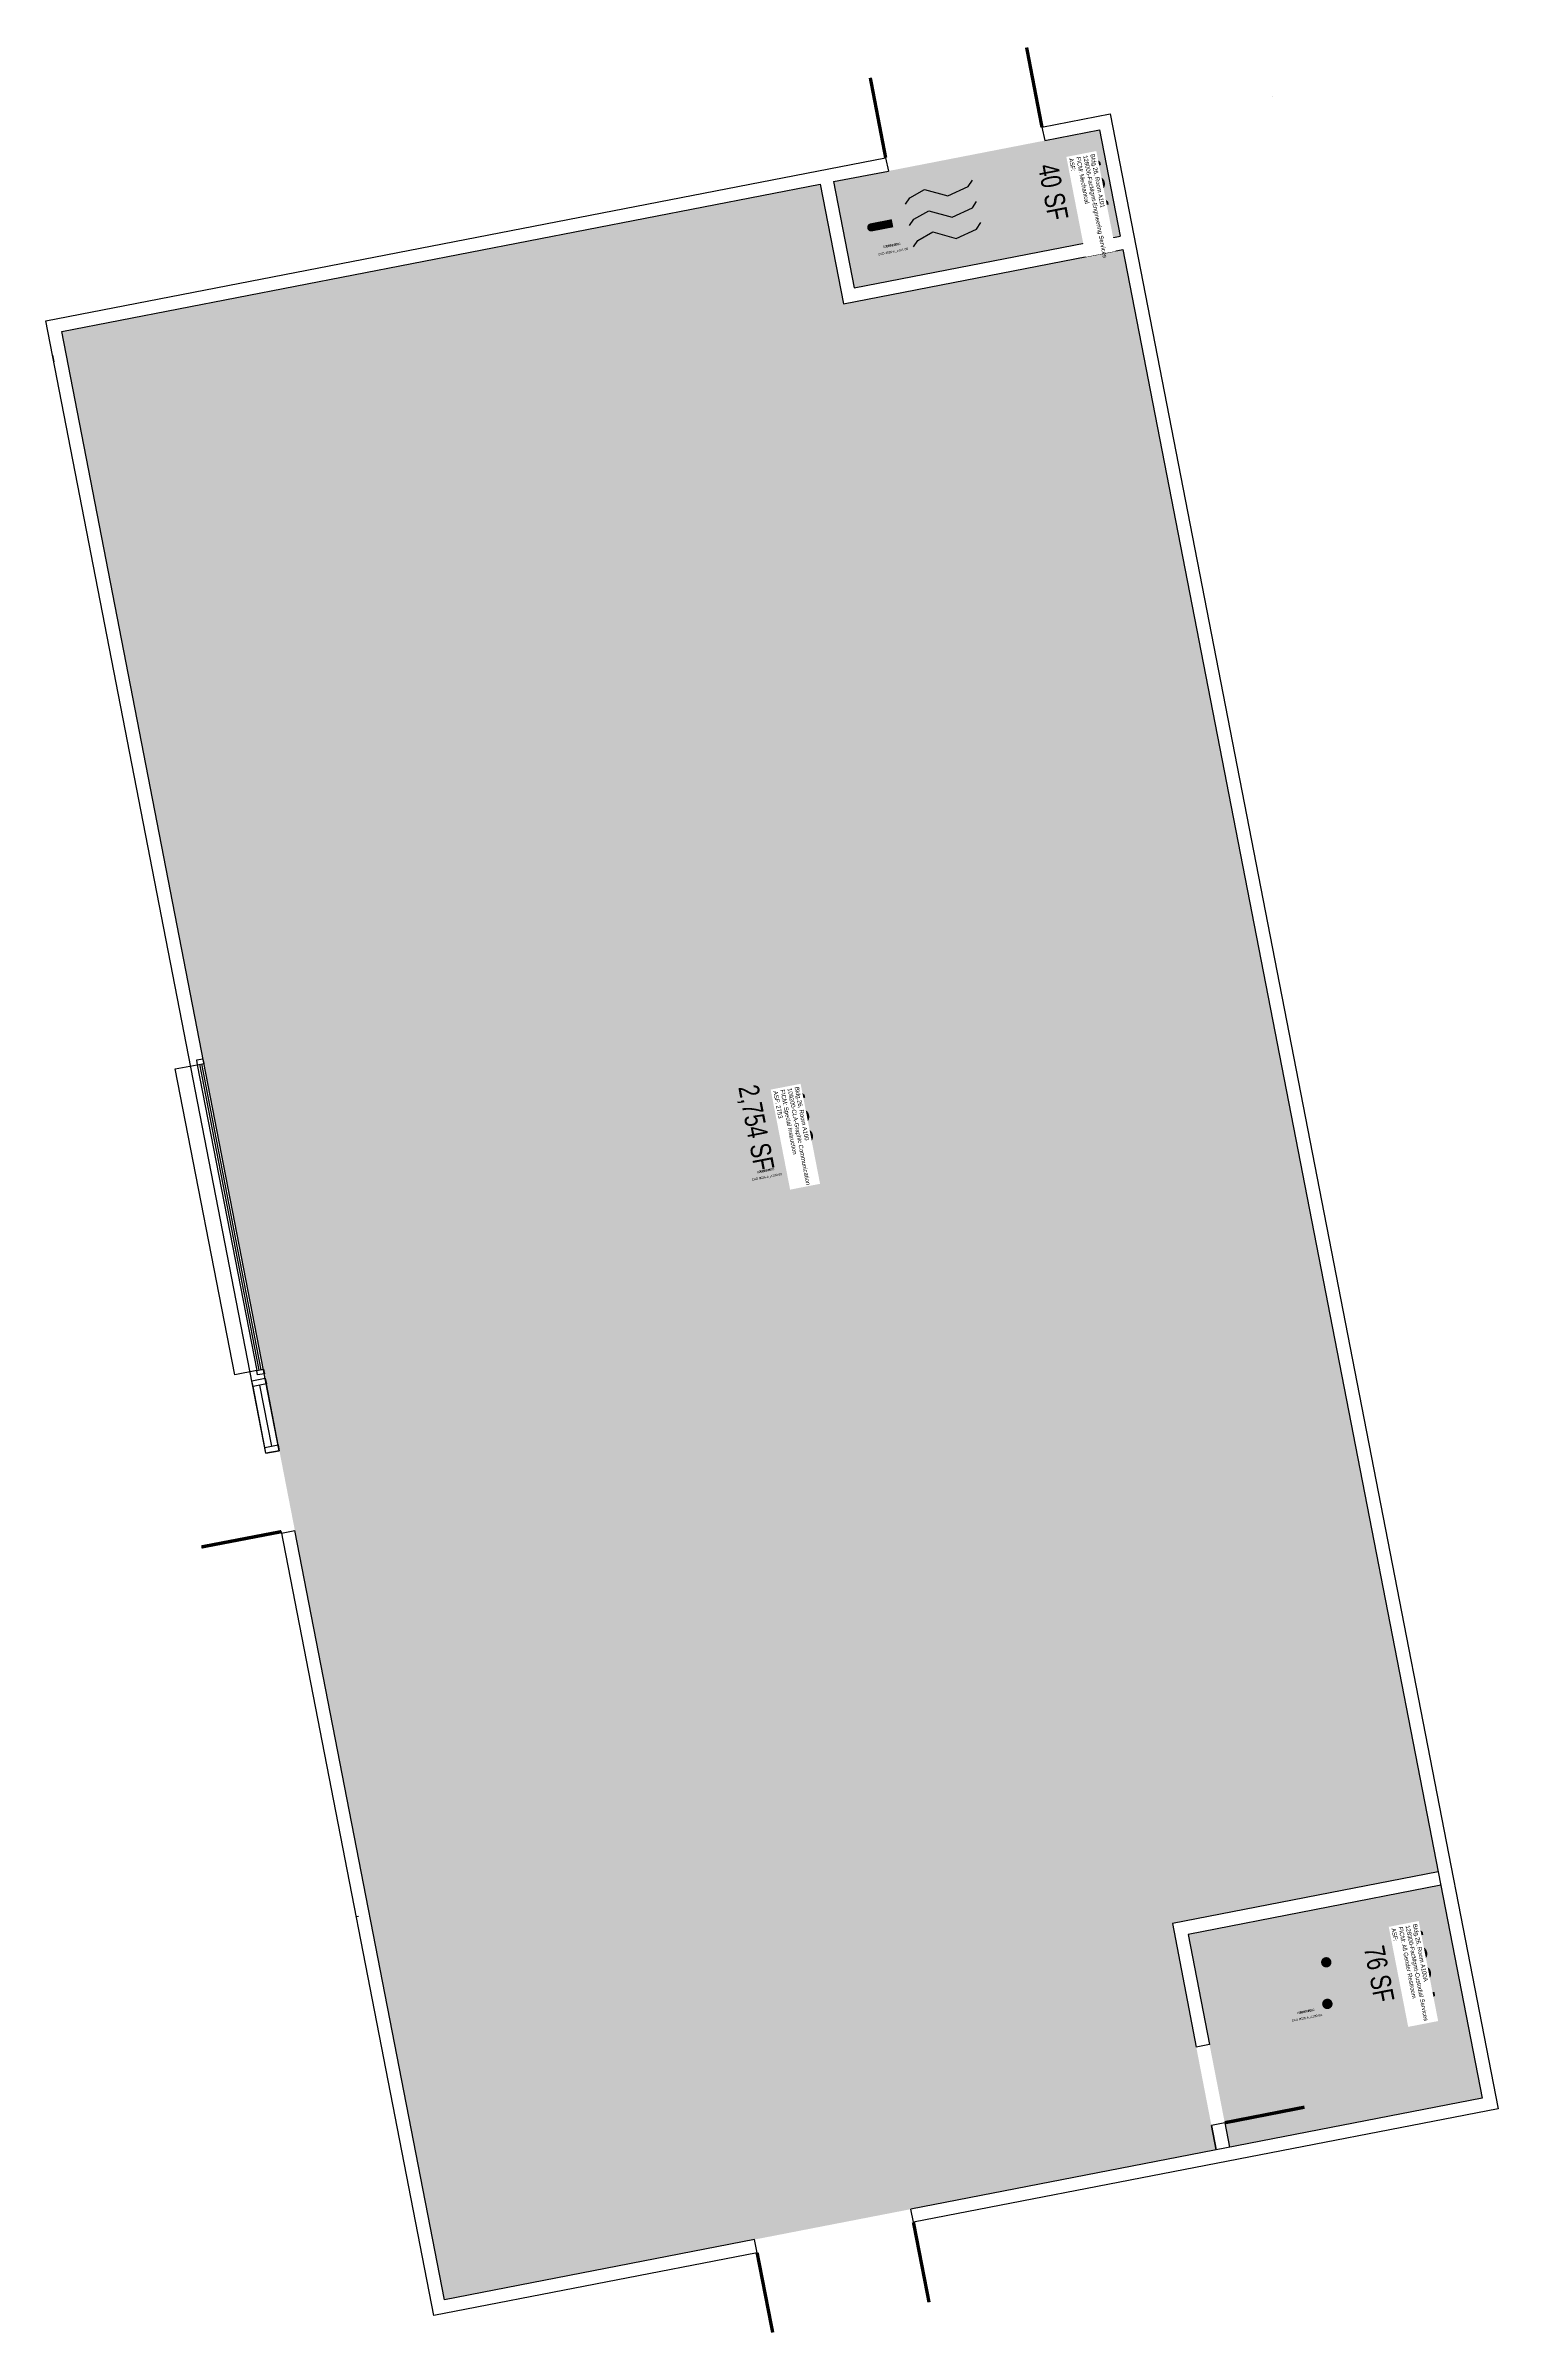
# Model space of a CAD drawing. Header units: inches. Extents: x 69211602 to 69212245, y 27668953 to 27669967.
import ezdxf
from ezdxf.enums import TextEntityAlignment as Align

# ---------------------------------------------------------------- set-up
doc = ezdxf.new("R2010")
doc.units = ezdxf.units.IN
doc.header["$LTSCALE"] = 10
doc.header["$MEASUREMENT"] = 0
doc.layers.get('0').update_dxf_attribs({"linetype": 'CONTINUOUS'})
for name, color, linetype in [('A-DOOR', 2, 'CONTINUOUS'), ('A-GLAZ', 1, 'CONTINUOUS'), ('A-IDEN-CNUM', 7, 'CONTINUOUS'), ('A-IDEN-ICON', 4, 'CONTINUOUS'), ('A-IDEN-RNUM', 7, 'CONTINUOUS'), ('A-IDEN-SNUM', 4, 'CONTINUOUS'), ('A-IDEN-VNUM', 4, 'CONTINUOUS'), ('A-WALL', 5, 'CONTINUOUS'), ('AREA-TEXT', 3, 'CONTINUOUS'), ('Rooms-Category-Color', 7, 'CONTINUOUS'), ('Rooms-College-Color', 7, 'CONTINUOUS'), ('Rooms-Department-Color', 7, 'CONTINUOUS'), ('Rooms-Division-Color', 7, 'CONTINUOUS'), ('Rooms-Information', 7, 'CONTINUOUS')]:
    doc.layers.add(name, color=color, linetype=linetype)
doc.styles.add('CP_AREA', font='arial.ttf', dxfattribs={"height": 15})
doc.styles.add('CP_ROOMSNUMBER', font='arial.ttf', dxfattribs={"height": 1})
doc.styles.add('CP_ROOMVNUMBER', font='arial.ttf', dxfattribs={"width": 0.85, "height": 0.075})

# ---------------------------------------------------------------- blocks, each defined once
blk = doc.blocks.new('CPBATH')
at = {"color": 0, "linetype": 'ByBlock', "const_width": 0.0127}
for points in [[(0.0571, 0.0168, 0.861492), (-0.0551, 0, 1)], [(0.0571, 0.0168, 0.729002), (-0.0084, -0.0042, 1)], [(-0.0551, 0, 0.726902), (0.0487, -0.0337, 1)], [(-0.0084, -0.0042, 0.609468), (0.0487, -0.0337, 1)]]:
    blk.add_lwpolyline(points, format="xyb", dxfattribs=at)
at = {"color": 0, "linetype": 'ByBlock', "const_width": 0.00637}
for points in [[(0.0544, 0.0152, 1), (0.0599, 0.0184, 1)], [(0.0459, -0.0353, 1), (0.0515, -0.0321, 1)]]:
    blk.add_lwpolyline(points, format="xyb", close=True, dxfattribs=at)
blk = doc.blocks.new('CPMECH')
for p, q in [((0.015, 0.035), (0.045, 0.045)), ((0.045, 0.045), (0.085, 0.025)), ((0.125, 0.035), (0.135, 0.045)), ((0.005, 0.025), (0.015, 0.035)), ((0.015, -0.005), (0.045, 0.005)), ((0.045, 0.005), (0.085, -0.015)), ((0.085, 0.025), (0.125, 0.035)), ((0.125, -0.005), (0.135, 0.005)), ((0.005, -0.015), (0.015, -0.005)), ((0.015, -0.045), (0.045, -0.035)), ((0.045, -0.035), (0.085, -0.055)), ((0.085, -0.015), (0.125, -0.005)), ((0.125, -0.045), (0.135, -0.035)), ((0.005, -0.055), (0.015, -0.045)), ((0.085, -0.055), (0.125, -0.045))]:
    blk.add_line(p, q)
for points in [[(-0.025, -0.005, 0, 0.02, 0), (-0.025, 0.035, 0.02, 0.02, 0), (-0.025, 0.055, 0.02, 0, 0), (-0.025, 0.065, 0, 0, 0)], [(-0.025, -0.005, 0, 0.02, 0), (-0.025, -0.045, 0.02, 0.02, 0), (-0.025, -0.065, 0.02, 0, 0), (-0.025, -0.075, 0, 0, 0)]]:
    blk.add_lwpolyline(points, format="xyseb")
at = {"const_width": 0.0075}
blk.add_lwpolyline([(-0.0682, -0.0069, 1), (-0.0618, -0.0031, 1)], format="xyb", close=True, dxfattribs=at)
at = {"const_width": 0.015}
blk.add_lwpolyline([(-0.025, -0.005), (-0.065, -0.005)], dxfattribs=at)

msp = doc.modelspace()

# ---------------------------------------------------------------- hatches: boundary and pattern name
at = {"layer": 'Rooms-Category-Color', "true_color": 0xadadad}
for points in [[(69211974.8, 27669911.4), (69211950.5, 27669906.7), (69211959.6, 27669859.6), (69212077.4, 27669882.5), (69212068.3, 27669929.6)], [(69212219.4, 27669152.2), (69212107.5, 27669130.4), (69212125.8, 27669036.2), (69212237.7, 27669057.9)]]:
    msp.add_hatch(color=253, dxfattribs=at).paths.add_polyline_path(points)
at = {"layer": 'Rooms-Category-Color', "true_color": 0xe3f498}
msp.add_hatch(color=61, dxfattribs=at).paths.add_polyline_path([(69211608.9, 27669840.3), (69211944.6, 27669905.6), (69211954.9, 27669852.6), (69212078.6, 27669876.6), (69212218.2, 27669158.1), (69212100.5, 27669135.2), (69212119.9, 27669035), (69211778.3, 27668968.6)])
at = {"layer": 'Rooms-College-Color', "true_color": 0xadadad}
for points in [[(69211974.8, 27669911.4), (69211950.5, 27669906.7), (69211959.6, 27669859.6), (69212077.4, 27669882.5), (69212068.3, 27669929.6)], [(69212219.4, 27669152.2), (69212107.5, 27669130.4), (69212125.8, 27669036.2), (69212237.7, 27669057.9)]]:
    msp.add_hatch(color=253, dxfattribs=at).paths.add_polyline_path(points)
at = {"layer": 'Rooms-College-Color', "true_color": 0xb2d6e9}
msp.add_hatch(color=254, dxfattribs=at).paths.add_polyline_path([(69211608.9, 27669840.3), (69211944.6, 27669905.6), (69211954.9, 27669852.6), (69212078.6, 27669876.6), (69212218.2, 27669158.1), (69212100.5, 27669135.2), (69212119.9, 27669035), (69211778.3, 27668968.6)])
at = {"layer": 'Rooms-Department-Color', "true_color": 0xacacac}
for points in [[(69211974.8, 27669911.4), (69211950.5, 27669906.7), (69211959.6, 27669859.6), (69212077.4, 27669882.5), (69212068.3, 27669929.6)], [(69212219.4, 27669152.2), (69212107.5, 27669130.4), (69212125.8, 27669036.2), (69212237.7, 27669057.9)]]:
    msp.add_hatch(color=253, dxfattribs=at).paths.add_polyline_path(points)
at = {"layer": 'Rooms-Department-Color', "true_color": 0xb2d6e9}
msp.add_hatch(color=254, dxfattribs=at).paths.add_polyline_path([(69211608.9, 27669840.3), (69211944.6, 27669905.6), (69211954.9, 27669852.6), (69212078.6, 27669876.6), (69212218.2, 27669158.1), (69212100.5, 27669135.2), (69212119.9, 27669035), (69211778.3, 27668968.6)])
at = {"layer": 'Rooms-Division-Color', "true_color": 0xadadad}
for points in [[(69211974.8, 27669911.4), (69211950.5, 27669906.7), (69211959.6, 27669859.6), (69212077.4, 27669882.5), (69212068.3, 27669929.6)], [(69212219.4, 27669152.2), (69212107.5, 27669130.4), (69212125.8, 27669036.2), (69212237.7, 27669057.9)]]:
    msp.add_hatch(color=253, dxfattribs=at).paths.add_polyline_path(points)
at = {"layer": 'Rooms-Division-Color', "true_color": 0xb2d6e9}
msp.add_hatch(color=254, dxfattribs=at).paths.add_polyline_path([(69211608.9, 27669840.3), (69211944.6, 27669905.6), (69211954.9, 27669852.6), (69212078.6, 27669876.6), (69212218.2, 27669158.1), (69212100.5, 27669135.2), (69212119.9, 27669035), (69211778.3, 27668968.6)])

# ---------------------------------------------------------------- linework, layer by layer
at = {"layer": 'A-DOOR'}
for p, q in [((69211669.9, 27669515.8), (69211696.2, 27669380.3)), ((69211697.2, 27669380.5), (69211670.9, 27669516))]:
    msp.add_line(p, q, dxfattribs=at)
for points in [[(69212042.8, 27669930.8, 1.5, 1.5, 0), (69212036, 27669966.1, 0, 0, 0), (69212035.2, 27669966, 0, 0, 0.402069), (69212008.2, 27669924.1, 0, 0, 0.402069)], [(69211973.6, 27669917.3, 1.5, 1.5, 0), (69211966.8, 27669952.7, 0, 0, 0), (69211967.5, 27669952.8, 0, 0, -0.402069), (69212008.3, 27669924.1, 0, 0, -0.402069)], [(69211706.1, 27669308.8, 1.5, 1.5, 0), (69211670.7, 27669302, 0, 0, 0), (69211670.6, 27669302.7, 0, 0, -0.402069), (69211699.3, 27669343.5, 0, 0, -0.402069)], [(69212123.7, 27669047, 1.5, 1.5, 0), (69212159, 27669053.9, 0, 0, 0), (69212158.9, 27669054.6, 0, 0, 0.402069), (69212117, 27669081.6, 0, 0, 0.402069)], [(69211985.9, 27669002.9, 1.5, 1.5, 0), (69211992.8, 27668967.5, 0, 0, 0), (69211992.1, 27668967.4, 0, 0, -0.402069), (69211951.3, 27668996.2, 0, 0, -0.402069)], [(69211916.7, 27668989.4, 1.5, 1.5, 0), (69211923.6, 27668954.1, 0, 0, 0), (69211924.3, 27668954.2, 0, 0, 0.402069), (69211951.4, 27668996.2, 0, 0, 0.402069)]]:
    msp.add_lwpolyline(points, format="xyseb", dxfattribs=at)
for points in [[(69211668.9, 27669515.6), (69211671.9, 27669516.2), (69211671.5, 27669518.1), (69211668.6, 27669517.6)], [(69211695.3, 27669380.1), (69211685.5, 27669378.2), (69211659.1, 27669513.7), (69211668.9, 27669515.6)]]:
    msp.add_lwpolyline(points, close=True, dxfattribs=at)
msp.add_lwpolyline([(69211698.6, 27669378.7), (69211695.6, 27669378.2), (69211695.3, 27669380.1), (69211698.2, 27669380.7), (69211698.6, 27669378.7)], dxfattribs=at)
at = {"layer": 'A-GLAZ'}
for p, q in [((69211698.8, 27669346.1), (69211693.6, 27669373.1)), ((69211696.5, 27669373.6), (69211701.7, 27669346.6)), ((69211704.7, 27669347.2), (69211699.5, 27669374.2))]:
    msp.add_line(p, q, dxfattribs=at)
at = {"layer": 'A-IDEN-CNUM'}
msp.add_line((69211739.2, 27669138.3), (69211740.2, 27669138.5), dxfattribs=at)
at = {"layer": 'A-WALL'}
for p, q in [((69212144.8, 27669944.5), (69212144.8, 27669944.5)), ((69212042.8, 27669930.8), (69212073, 27669936.7)), ((69212073, 27669936.7), (69212244.7, 27669053.2)), ((69212042.8, 27669930.8), (69212044, 27669924.9)), ((69212044, 27669924.9), (69212068.3, 27669929.6)), ((69212068.3, 27669929.6), (69212077.4, 27669882.5)), ((69211601.8, 27669845.1), (69211973.6, 27669917.3)), ((69211973.6, 27669917.3), (69211974.8, 27669911.4)), ((69211608.9, 27669840.3), (69211944.6, 27669905.6)), ((69211944.6, 27669905.6), (69211954.9, 27669852.6)), ((69211950.5, 27669906.7), (69211974.8, 27669911.4)), ((69211950.5, 27669906.7), (69211959.6, 27669859.6)), ((69211954.9, 27669852.6), (69212078.6, 27669876.6)), ((69211959.6, 27669859.6), (69212077.4, 27669882.5)), ((69212078.6, 27669876.6), (69212237.7, 27669057.9)), ((69211699.3, 27669343.5), (69211601.8, 27669845.1)), ((69211705.2, 27669344.6), (69211608.9, 27669840.3)), ((69211604.8, 27669829.8), (69211605.4, 27669826.9)), ((69211699.3, 27669343.5), (69211705.2, 27669344.6)), ((69211773.6, 27668961.6), (69211706.1, 27669308.8)), ((69211706.2, 27669308.1), (69211712.1, 27669309.3)), ((69211778.3, 27668968.6), (69211712.1, 27669309.3)), ((69212218.2, 27669158.1), (69212100.5, 27669135.2)), ((69212219.4, 27669152.2), (69212107.5, 27669130.4)), ((69212100.5, 27669135.2), (69212111.1, 27669080.5)), ((69212107.5, 27669130.4), (69212117, 27669081.6)), ((69212117, 27669081.6), (69212111.1, 27669080.5)), ((69212237.7, 27669057.9), (69211984.8, 27669008.8)), ((69212244.7, 27669053.2), (69211985.9, 27669002.9)), ((69212123.7, 27669047), (69212117.8, 27669045.8)), ((69212119.9, 27669035), (69212117.8, 27669045.8)), ((69212117.8, 27669045.8), (69212119.9, 27669035)), ((69212123.7, 27669047), (69212125.8, 27669036.2)), ((69211985.9, 27669002.9), (69211984.8, 27669008.8)), ((69211915.6, 27668995.3), (69211778.3, 27668968.6)), ((69211916.7, 27668989.4), (69211915.6, 27668995.3)), ((69211916.7, 27668989.4), (69211773.6, 27668961.6))]:
    msp.add_line(p, q, dxfattribs=at)
for points in [[(69211699.5, 27669374.2), (69211693.6, 27669373.1), (69211693.1, 27669375.6), (69211699, 27669376.8), (69211699.5, 27669374.2)], [(69211705.2, 27669344.6), (69211699.3, 27669343.5), (69211698.8, 27669346.1), (69211704.7, 27669347.2), (69211705.2, 27669344.6)]]:
    msp.add_lwpolyline(points, dxfattribs=at)

# ---------------------------------------------------------------- block references
at = {"layer": 'A-IDEN-ICON', "rotation": 11.00067026058697}
for name, p, xscale, yscale, zscale in [('CPMECH', (69211982.3, 27669890.6), 240, 240, 240), ('CPBATH', (69212149.6, 27669108.2), 360, 360, 360)]:
    msp.add_blockref(name, p, dxfattribs=dict(at, xscale=xscale, yscale=yscale, zscale=zscale))
msp.add_blockref('CPBATH', (69211739.2, 27669138.3), dxfattribs=at)

# ---------------------------------------------------------------- texts
at = {"layer": 'A-IDEN-CNUM', "style": 'CP_ROOMSNUMBER', "width": 0.85}
for s, p in [('CAD #026-A_A101-00', (69211976.9, 27669875.6)), ('CAD #026-A_A100-00', (69211921, 27669465.8)), ('CAD #026-A_A100-0A', (69212160.1, 27669093.4))]:
    msp.add_text(s, height=1, rotation=11.0007, dxfattribs=at).set_placement(p, align=Align.MIDDLE)
at = {"layer": 'A-IDEN-RNUM', "style": 'CP_ROOMSNUMBER', "width": 0.85}
for s, p in [('0101-00', (69211976.3, 27669878.5)), ('0100-00', (69211920.5, 27669468.7)), ('0100-A0', (69212159.5, 27669096.3))]:
    msp.add_text(s, height=1, rotation=11.0007, dxfattribs=at).set_placement(p, align=Align.MIDDLE)
at = {"layer": 'A-IDEN-SNUM', "style": 'CP_ROOMSNUMBER', "width": 0.85}
for s, p in [('0260A10100', (69211976.3, 27669878.5)), ('0260A10000', (69211920.5, 27669468.7)), ('0260A100A0', (69212159.5, 27669096.3))]:
    msp.add_text(s, height=1, rotation=11.0007, dxfattribs=at).set_placement(p, align=Align.MIDDLE)
at = {"layer": 'A-IDEN-VNUM', "style": 'CP_ROOMVNUMBER', "width": 0.85}
for s, p in [('101', (69212063.8, 27669905)), ('100', (69211932.9, 27669491.9)), ('100A', (69212207.5, 27669115.9))]:
    msp.add_text(s, height=13.5, rotation=281.0007, dxfattribs=at).set_placement(p, align=Align.MIDDLE)
at = {"layer": 'AREA-TEXT', "style": 'CP_AREA', "width": 0.75}
for s, p in [('40 SF', (69212047.8, 27669902.1)), ('2,754 SF', (69211916.4, 27669487.7)), ('76 SF', (69212192.1, 27669112.9))]:
    msp.add_text(s, height=9, rotation=281.0007, dxfattribs=at).set_placement(p, align=Align.MIDDLE_CENTER)

# ---------------------------------------------------------------- next in the draw order: texts
at = {"layer": 'Rooms-Information', "char_height": 1.929, "width": 43.2, "attachment_point": 7, "rotation": 281.0007, "style": 'CP_ROOMVNUMBER', "bg_fill": 3, "box_fill_scale": 1.5, "bg_fill_color": 256, "bg_fill_true_color": 13158600, "bg_fill_transparency": 0}
for s, insert in [('Bldg.26, Room A101^M^J128006-FacMgmt-Engineering Services^M^JFICM: Mechanical^M^JASF: ', (69212054.7, 27669916.9)), ('Bldg.26, Room A100^M^J109200-CLA-Graphic Communication^M^JFICM: Special Instruction^M^JASF: 2753', (69211923.8, 27669503.8)), ('Bldg.26, Room A100A^M^J128300-FacMgmt-Custodial Services^M^JFICM: All Gender Restroom^M^JASF: ', (69212197.4, 27669133))]:
    msp.add_mtext(s, dxfattribs=dict(at, insert=insert))

doc.saveas('drawing.dxf')
